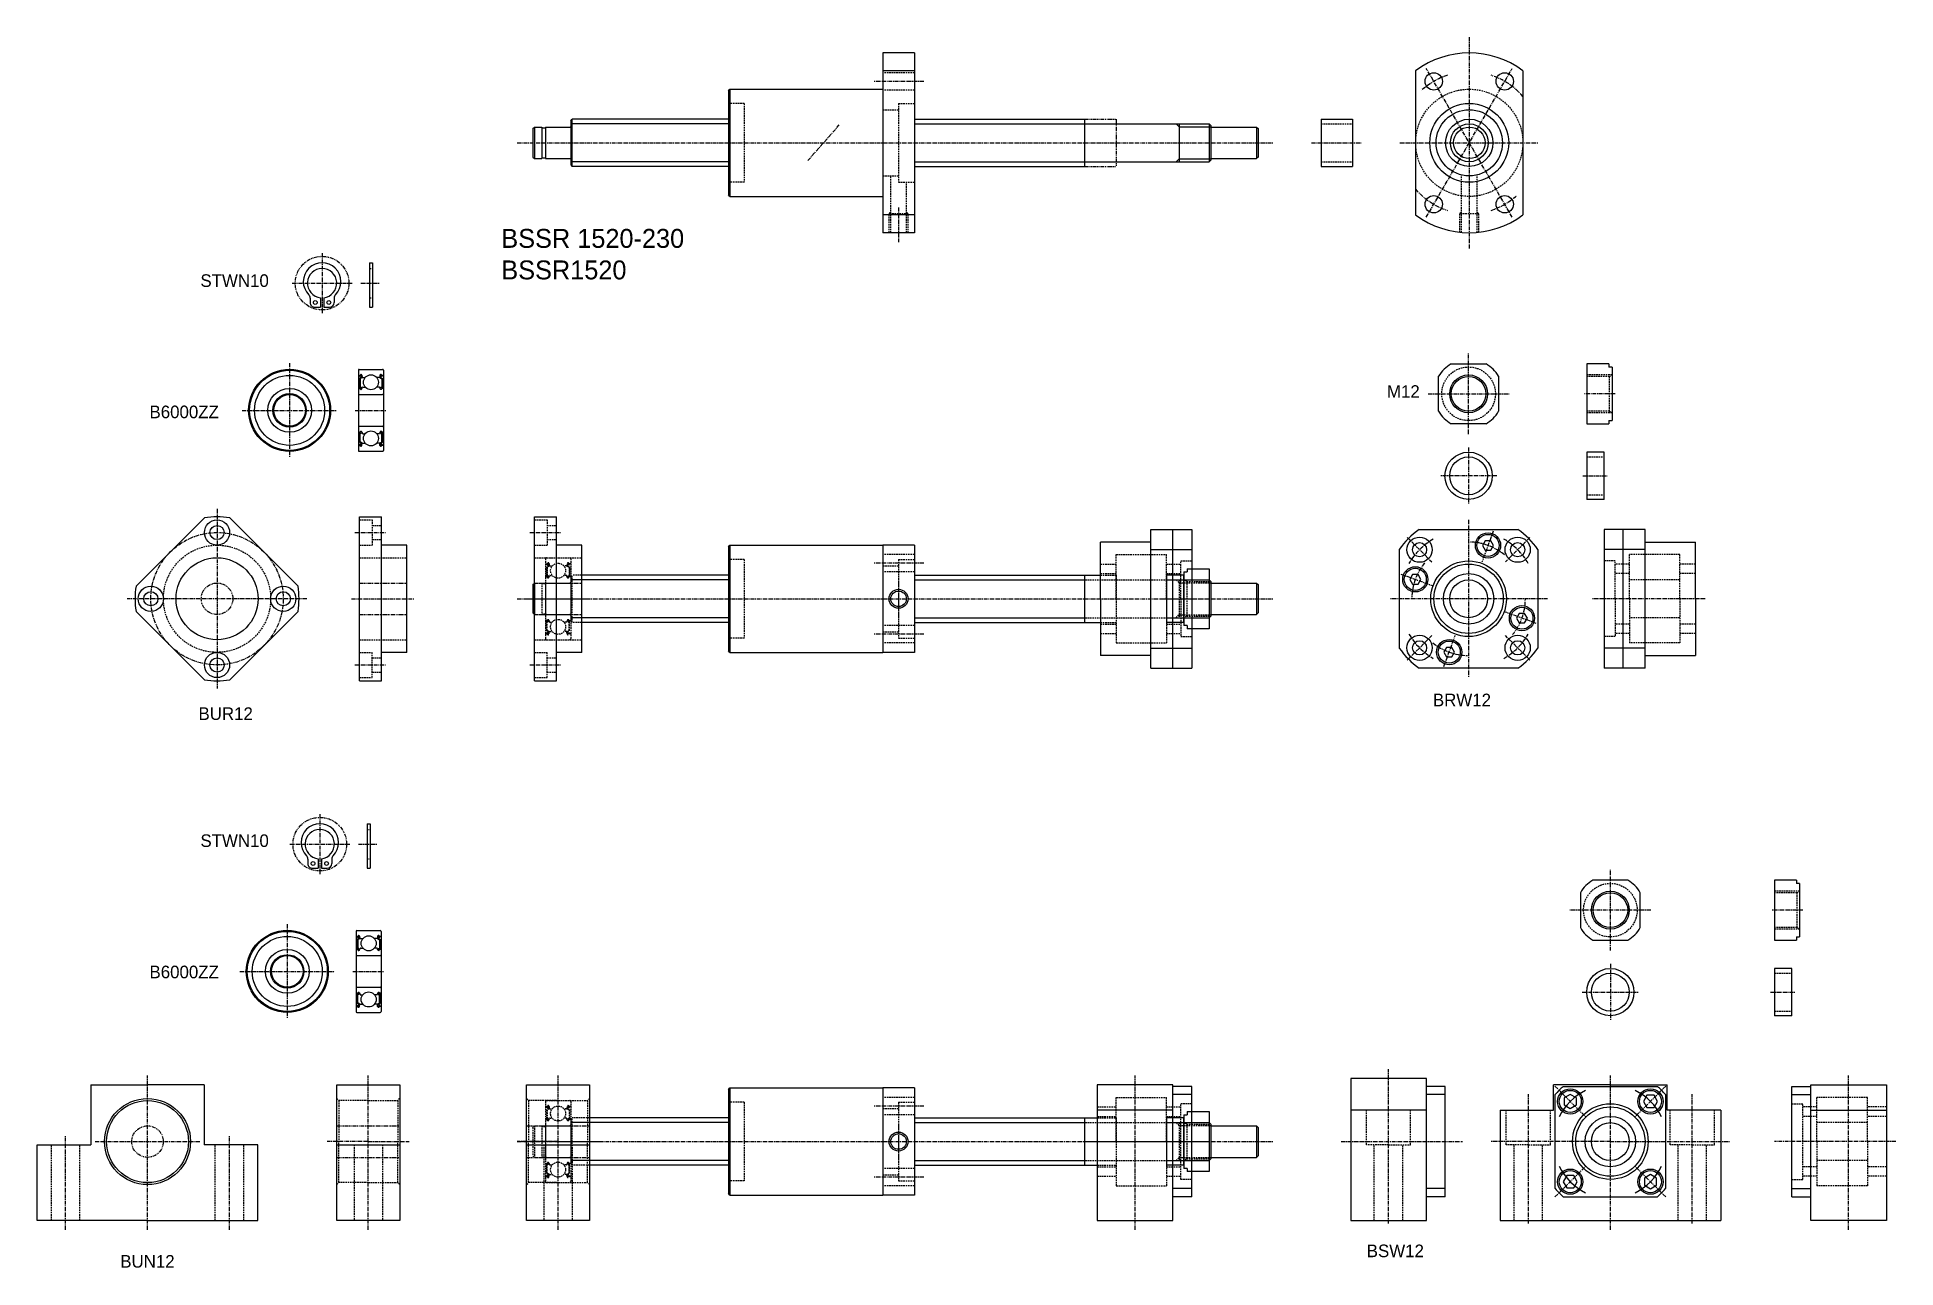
# Model space of a CAD drawing. Extents: x -137 to 452, y -316 to 75.
import ezdxf

# ---------------------------------------------------------------- set-up
doc = ezdxf.new("R2010")
doc.units = 0
for name, pattern in [('CENTER', [2, 1.25, -0.25, 0.25, -0.25]), ('DASHED', [0.75, 0.5, -0.25]), ('PHANTOM', [2.5, 1.25, -0.25, 0.25, -0.25, 0.25, -0.25])]:
    doc.linetypes.add(name, pattern=pattern)
doc.layers.get('0').update_dxf_attribs({"linetype": 'CONTINUOUS'})
doc.layers.add('CENTER', color=1, linetype='CENTER')

msp = doc.modelspace()

# ---------------------------------------------------------------- texts
at = {"color": 7, "linetype": 'CONTINUOUS'}
for s, p in [('BSSR 1520-230', (10, 7.7)), ('BSSR1520', (10, -2.3))]:
    msp.add_text(s, height=6, dxfattribs=at).set_placement(p)
for s, p in [('STWN10', (-85.44, -4.69)), ('M12', (290.89, -39.86)), ('B6000ZZ', (-101.59, -46.33)), ('BRW12', (305.47, -137.68)), ('BUR12', (-86.05, -142.02)), ('STWN10', (-85.44, -182.3)), ('B6000ZZ', (-101.59, -223.94)), ('BUN12', (-110.86, -315.71)), ('BSW12', (284.49, -312.39))]:
    msp.add_text(s, height=4).set_placement(p)

# ---------------------------------------------------------------- blocks, each defined once
blk = doc.blocks.new('BUN12')
at = {"color": 7, "linetype": 'CONTINUOUS'}
for p, q in [((0, -25), (0, 18)), ((0, 18), (20, 18)), ((20, 18), (20, -25)), ((0, -1), (20, -1)), ((20, -25), (0, -25))]:
    blk.add_line(p, q, dxfattribs=at)
at = {"color": 3, "linetype": 'DASHED'}
for p, q in [((0, 13.65), (0.65, 13)), ((0.65, 13), (0.65, 0)), ((10, 13), (0.65, 13)), ((10, 13), (19.35, 13)), ((20, 13.65), (19.35, 13)), ((19.35, 13), (19.35, 0)), ((0.65, -13), (0.65, 0)), ((19.35, -13), (19.35, 0)), ((5.5, -1), (5.5, -25)), ((14.5, -1), (14.5, -25)), ((0, -13.65), (0.65, -13)), ((10, -13), (0.65, -13)), ((10, -13), (19.35, -13)), ((20, -13.65), (19.35, -13))]:
    blk.add_line(p, q, dxfattribs=at)
at = {"color": 3, "linetype": 'PHANTOM'}
for p, q in [((0, 5), (20, 5)), ((0, -5), (20, -5))]:
    blk.add_line(p, q, dxfattribs=at)
at = {"layer": 'CENTER', "color": 1, "linetype": 'CENTER'}
for p, q in [((10, -28), (10, 21)), ((10, 0), (-3, 0)), ((10, 0), (23, 0))]:
    blk.add_line(p, q, dxfattribs=at)
blk = doc.blocks.new('BUR12')
at = {"color": 7, "linetype": 'CONTINUOUS'}
for p, q in [((0, -26), (0, 26)), ((0, 26), (7, 26)), ((7, -26), (7, 26)), ((15, 17), (7, 17)), ((15, -17), (15, 17)), ((15, -17), (7, -17)), ((0, -26), (7, -26))]:
    blk.add_line(p, q, dxfattribs=at)
at = {"color": 3, "linetype": 'DASHED'}
for p, q in [((0, 25), (4, 25)), ((4, 25), (4, 17)), ((4, 23.25), (7, 23.25)), ((4, 18.75), (7, 18.75)), ((0, 17), (4, 17)), ((0, 13), (15, 13)), ((0, -13), (15, -13)), ((0, -17), (4, -17)), ((4, -25), (4, -17)), ((7, -25), (7, -17)), ((4, -18.75), (7, -18.75)), ((4, -23.25), (7, -23.25)), ((0, -25), (4, -25))]:
    blk.add_line(p, q, dxfattribs=at)
at = {"color": 3, "linetype": 'PHANTOM'}
for p, q in [((0, 5), (15, 5)), ((0, -5), (15, -5))]:
    blk.add_line(p, q, dxfattribs=at)
at = {"layer": 'CENTER', "color": 1, "linetype": 'CENTER'}
for p, q in [((-1.5, 21), (8.5, 21)), ((-2.5, 0), (17.5, 0)), ((-1.5, -21), (8.5, -21))]:
    blk.add_line(p, q, dxfattribs=at)
blk = doc.blocks.new('BSW12')
at = {"color": 7, "linetype": 'CONTINUOUS'}
for p, q in [((6, 18), (30, 18)), ((6, -15.05), (6, 18)), ((30, 18), (30, -25)), ((0, -17.5), (0, 17.5)), ((0, 17.5), (6, 17.5)), ((0, 14.92), (6, 14.92)), ((6, 10), (30, 10)), ((0, -14.92), (6, -14.92)), ((0, -17.5), (6, -17.5)), ((6, -25), (6, -15.05)), ((30, -25), (6, -25))]:
    blk.add_line(p, q, dxfattribs=at)
at = {"color": 3, "linetype": 'DASHED'}
for p, q in [((0, 12), (3.5, 12)), ((3.5, -12), (3.5, 12)), ((8, 0), (8, 14)), ((24, 14), (8, 14)), ((24, 0), (24, 14)), ((8, 11), (3.5, 11)), ((8, 8), (3.5, 8)), ((24, 6), (8, 6)), ((30, 11), (24, 11)), ((30, 8), (24, 8)), ((8, 0), (8, -14)), ((24, 0), (24, -14)), ((8, -8), (3.5, -8)), ((8, -11), (3.5, -11)), ((24, -6), (8, -6)), ((30, -8), (24, -8)), ((30, -11), (24, -11)), ((0, -12), (3.5, -12)), ((24, -14), (8, -14))]:
    blk.add_line(p, q, dxfattribs=at)
at = {"layer": 'CENTER', "color": 1, "linetype": 'CENTER'}
for p, q in [((18, -28), (18, 21)), ((33, 0), (-5.5, 0))]:
    blk.add_line(p, q, dxfattribs=at)
blk = doc.blocks.new('BRW12')
at = {"color": 7, "linetype": 'CONTINUOUS'}
for p, q in [((13, 22), (0, 22)), ((0, 22), (0, -22)), ((6, -22), (6, 22)), ((13, -22), (13, 22)), ((13, 18), (29, 18)), ((29, 0), (29, 18)), ((13, 15.65), (0, 15.65)), ((29, 0), (29, -18)), ((13, -15.65), (0, -15.65)), ((13, -22), (0, -22)), ((13, -18), (29, -18))]:
    blk.add_line(p, q, dxfattribs=at)
at = {"color": 3, "linetype": 'DASHED'}
for p, q in [((3.5, 12), (0, 12)), ((3.5, 0), (3.5, 12)), ((24, 14), (8, 14)), ((8, 0), (8, 14)), ((24, 0), (24, 14)), ((8, 11), (3.5, 11)), ((8, 8), (3.5, 8)), ((24, 6), (8, 6)), ((29, 11), (24, 11)), ((29, 8), (24, 8)), ((3.5, 0), (3.5, -12)), ((8, 0), (8, -14)), ((24, 0), (24, -14)), ((8, -8), (3.5, -8)), ((8, -11), (3.5, -11)), ((24, -6), (8, -6)), ((29, -8), (24, -8)), ((29, -11), (24, -11)), ((3.5, -12), (0, -12)), ((24, -14), (8, -14))]:
    blk.add_line(p, q, dxfattribs=at)
at = {"layer": 'CENTER', "color": 1, "linetype": 'CENTER'}
blk.add_line((32, 0), (-3.71, 0), dxfattribs=at)
blk = doc.blocks.new('M12NAT-V')
at = {"color": 7, "linetype": 'CONTINUOUS'}
for p, q in [((0, 9.5), (0, -9.5)), ((7, 9.5), (0, 9.5)), ((7, 9.5), (7, 8.5)), ((8, 8.5), (7, 8.5)), ((8, 8.5), (8, -8.5)), ((0, -9.5), (7, -9.5)), ((7, -8.5), (7, -9.5)), ((7, -8.5), (8, -8.5))]:
    blk.add_line(p, q, dxfattribs=at)
at = {"color": 3, "linetype": 'DASHED'}
for p, q in [((8, 6), (0, 6)), ((7.13, 5.5), (8, 6)), ((7.13, 5.5), (0, 5.5)), ((7.13, 5.5), (7.13, -5.5)), ((7.13, -5.5), (0, -5.5)), ((7.13, -5.5), (8, -6)), ((8, -6), (0, -6))]:
    blk.add_line(p, q, dxfattribs=at)
at = {"layer": 'CENTER', "color": 1, "linetype": 'CENTER'}
blk.add_line((9, 0), (-1, 0), dxfattribs=at)
blk = doc.blocks.new('BSSR1520')
at = {"color": 7, "linetype": 'CONTINUOUS'}
for p, q in [((-10, 28.5), (-10, -28.5)), ((0, 28.5), (-10, 28.5)), ((0, 28.5), (0, -28.5)), ((0, 22.87), (-10, 22.87)), ((-59, 16.5), (-58.5, 17)), ((-59, 16.5), (-59, -16.5)), ((-58.5, 17), (-10, 17)), ((-58.5, 17), (-58.5, -17)), ((-109, 7), (-108.5, 7.5)), ((-109, 7), (-109, -7)), ((-59, 7.5), (-108.5, 7.5)), ((-108.5, -7.5), (-108.5, 7.5)), ((0, 7.5), (54, 7.5)), ((54, 7.5), (54, -7.5)), ((54.2, 6), (93.5, 6)), ((84, 6), (84, -6)), ((93.5, 6), (93.5, -6)), ((93.5, 6), (94, 5.5)), ((-121, 4.5), (-120.5, 5)), ((-121, 4.5), (-121, -4.5)), ((-120.5, 5), (-120.5, -5)), ((-120.5, 5), (-118.15, 5)), ((-118.15, 5), (-118.15, -5)), ((-118.15, 4.8), (-117, 4.8)), ((-117, 5), (-117, -5)), ((-117, 5), (-109.2, 5)), ((-109, 3.6), (-109, 3.6)), ((94, 5.5), (94, -5.5)), ((94, 5), (108.5, 5)), ((108.5, 5), (108.5, -5)), ((108.5, 5), (109, 4.5)), ((109, 4.5), (109, -4.5)), ((-121, -4.5), (-120.5, -5)), ((-120.5, -5), (-118.15, -5)), ((-118.15, -4.8), (-117, -4.8)), ((-117, -5), (-109.2, -5)), ((-109, 0), (-109, 0)), ((94, -5.5), (93.5, -6)), ((94, -5), (108.5, -5)), ((109, -4.5), (108.5, -5)), ((-109, -7), (-108.5, -7.5)), ((-59, -7.5), (-108.5, -7.5)), ((0, -7.5), (54, -7.5)), ((54.2, -6), (93.5, -6)), ((-58.5, -17), (-59, -16.5)), ((-58.5, -17), (-10, -17)), ((0, -22.87), (-10, -22.87)), ((0, -28.5), (-10, -28.5))]:
    blk.add_line(p, q, dxfattribs=at)
at = {"color": 3, "linetype": 'DASHED'}
for p, q in [((0, 22.24), (-10, 22.24)), ((-54, 12.5), (-59, 12.5)), ((-54, 12.5), (-54, -12.5)), ((0, 16.74), (-10, 16.74)), ((-5, 12.5), (-5, -12.5)), ((-5, 12.5), (0, 12.5)), ((-10, 10.5), (-5, 10.5)), ((-10, -10.5), (-5, -10.5)), ((-7.46, -28.5), (-7.46, -10.5)), ((-54, -12.5), (-59, -12.5)), ((-5, -12.5), (0, -12.5)), ((-2.54, -28.5), (-2.54, -12.5)), ((-8, -22.5), (-7.46, -21.96)), ((-2, -22.5), (-8, -22.5)), ((-8, -28.5), (-8, -22.5)), ((-2, -22.5), (-2.54, -21.96)), ((-2, -28.5), (-2, -22.5))]:
    blk.add_line(p, q, dxfattribs=at)
at = {"color": 3, "linetype": 'CONTINUOUS'}
for p, q in [((-59, 6), (-109, 6)), ((0, 6), (54, 6)), ((83.05, 6), (84, 5.05)), ((84, 5.05), (94, 5.05)), ((83.05, -6), (84, -5.05)), ((84, -5.05), (94, -5.05)), ((-59, -6), (-109, -6)), ((0, -6), (54, -6))]:
    blk.add_line(p, q, dxfattribs=at)
at = {"color": 3, "linetype": 'PHANTOM'}
for p, q in [((54, 7.5), (64, 7.5)), ((64, 7.5), (64, -7.5)), ((54, -7.5), (64, -7.5))]:
    blk.add_line(p, q, dxfattribs=at)
at = {"color": 7, "linetype": 'CONTINUOUS'}
for centre, start, end in [((54.2, 6.2), 180, 270), ((-109.2, 5.2), 270, 0), ((-109.2, -5.2), 0, 90), ((54.2, -6.2), 90, 180)]:
    blk.add_arc(centre, 0.2, start, end, dxfattribs=at)
at = {"layer": 'CENTER', "color": 1, "linetype": 'CENTER'}
for p, q in [((3, 19.49), (-13, 19.49)), ((-33.81, -5.66), (-23.81, 5.66)), ((-126, 0), (114, 0)), ((-5, -20.55), (-5, -31.5))]:
    blk.add_line(p, q, dxfattribs=at)
blk = doc.blocks.new('SP12')
at = {"color": 7, "linetype": 'CONTINUOUS'}
for p, q in [((5.5, 7.5), (0, 7.5)), ((0, 7.5), (0, -7.5)), ((5.5, -7.5), (5.5, 7.5)), ((5.5, -7.5), (0, -7.5))]:
    blk.add_line(p, q, dxfattribs=at)
at = {"color": 3, "linetype": 'DASHED'}
for p, q in [((0, 6), (5.5, 6)), ((0, -6), (5.5, -6))]:
    blk.add_line(p, q, dxfattribs=at)
at = {"layer": 'CENTER', "color": 1, "linetype": 'CENTER'}
blk.add_line((-1.25, 0), (6.75, 0), dxfattribs=at)
blk = doc.blocks.new('B6000ZZ')
at = {"color": 3, "linetype": 'DASHED'}
for p, q in [((0, 12.7), (0, -12.7)), ((0.3, 13), (7.7, 13)), ((8, 12.7), (8, -12.7)), ((0.1, 11.1), (0.46, 11.1)), ((0.1, 6.95), (0.45, 6.95)), ((0.98, 10.5), (0.33, 10.12)), ((0.33, 10.12), (0.33, 7.3)), ((0.45, 11.09), (0.62, 11.29)), ((0.45, 6.95), (0.64, 6.72)), ((0.6, 10.67), (0.46, 10.82)), ((1.18, 10.38), (0.53, 10.01)), ((0.53, 10.01), (0.53, 7.3)), ((0.93, 7.3), (0.53, 7.3)), ((0.53, 7.1), (0.93, 7.1)), ((0.6, 10.96), (0.77, 11.16)), ((0.74, 10.82), (0.6, 10.96)), ((0.6, 10.67), (0.74, 10.82)), ((0.79, 6.65), (0.89, 6.65)), ((0.93, 7.1), (0.93, 7.3)), ((0.95, 11.1), (0.98, 10.5)), ((1.08, 6.78), (1.28, 7.33)), ((1.15, 11.12), (1.2, 10.49)), ((1.18, 10.75), (1.18, 10.38)), ((1.3, 10.4), (2.15, 10.4)), ((1.37, 7.4), (2.15, 7.4)), ((6.7, 10.4), (5.85, 10.4)), ((6.63, 7.4), (5.85, 7.4)), ((6.92, 6.78), (6.72, 7.33)), ((6.85, 11.12), (6.8, 10.49)), ((6.82, 10.75), (6.82, 10.38)), ((6.82, 10.38), (7.47, 10.01)), ((7.05, 11.1), (7.02, 10.5)), ((7.02, 10.5), (7.67, 10.12)), ((7.07, 7.3), (7.47, 7.3)), ((7.07, 7.1), (7.07, 7.3)), ((7.47, 7.1), (7.07, 7.1)), ((7.21, 6.65), (7.11, 6.65)), ((7.4, 10.96), (7.23, 11.16)), ((7.26, 10.82), (7.4, 10.96)), ((7.4, 10.67), (7.26, 10.82)), ((7.55, 6.95), (7.36, 6.72)), ((7.55, 11.09), (7.38, 11.29)), ((7.4, 10.67), (7.54, 10.82)), ((7.47, 10.01), (7.47, 7.3)), ((7.9, 11.1), (7.54, 11.1)), ((7.9, 6.95), (7.55, 6.95)), ((7.67, 10.12), (7.67, 7.3)), ((0.3, 5), (7.7, 5)), ((0.3, -5), (7.7, -5)), ((0.1, -6.95), (0.45, -6.95)), ((0.1, -11.1), (0.46, -11.1)), ((0.33, -10.12), (0.33, -7.3)), ((0.98, -10.5), (0.33, -10.12)), ((0.45, -6.95), (0.64, -6.72)), ((0.45, -11.09), (0.62, -11.29)), ((0.6, -10.67), (0.46, -10.82)), ((0.53, -7.1), (0.93, -7.1)), ((0.53, -10.01), (0.53, -7.3)), ((0.93, -7.3), (0.53, -7.3)), ((1.18, -10.38), (0.53, -10.01)), ((0.6, -10.67), (0.74, -10.82)), ((0.74, -10.82), (0.6, -10.96)), ((0.6, -10.96), (0.77, -11.16)), ((0.79, -6.65), (0.89, -6.65)), ((0.93, -7.1), (0.93, -7.3)), ((0.95, -11.1), (0.98, -10.5)), ((1.08, -6.78), (1.28, -7.33)), ((1.15, -11.12), (1.2, -10.49)), ((1.18, -10.75), (1.18, -10.38)), ((1.3, -10.4), (2.15, -10.4)), ((1.37, -7.4), (2.15, -7.4)), ((6.63, -7.4), (5.85, -7.4)), ((6.7, -10.4), (5.85, -10.4)), ((6.92, -6.78), (6.72, -7.33)), ((6.85, -11.12), (6.8, -10.49)), ((6.82, -10.38), (7.47, -10.01)), ((6.82, -10.75), (6.82, -10.38)), ((7.02, -10.5), (7.67, -10.12)), ((7.05, -11.1), (7.02, -10.5)), ((7.47, -7.1), (7.07, -7.1)), ((7.07, -7.1), (7.07, -7.3)), ((7.07, -7.3), (7.47, -7.3)), ((7.21, -6.65), (7.11, -6.65)), ((7.4, -10.96), (7.23, -11.16)), ((7.4, -10.67), (7.26, -10.82)), ((7.26, -10.82), (7.4, -10.96)), ((7.55, -6.95), (7.36, -6.72)), ((7.55, -11.09), (7.38, -11.29)), ((7.4, -10.67), (7.54, -10.82)), ((7.47, -10.01), (7.47, -7.3)), ((7.9, -11.1), (7.54, -11.1)), ((7.9, -6.95), (7.55, -6.95)), ((7.67, -10.12), (7.67, -7.3)), ((0.3, -13), (7.7, -13))]:
    blk.add_line(p, q, dxfattribs=at)
for centre in [(4, 8.9), (4, -8.9)]:
    blk.add_circle(centre, 2.38, dxfattribs=at)
for centre, radius, start, end in [((0.3, 12.7), 0.3, 90, 180), ((7.7, 12.7), 0.3, 0, 90), ((0.1, 11.2), 0.1, 180, 270), ((0.1, 6.85), 0.1, 90, 180.81025), ((0.53, 7.3), 0.2, 180, 270), ((0.6, 10.96), 0.2, 140.13695, 225.00202), ((0.85, 11.1), 0.3, 4.93539, 140.13695), ((0.79, 6.85), 0.2, 219.97618, 270), ((0.85, 11.1), 0.1, 3.10166, 139.95027), ((0.89, 6.85), 0.2, 270, 339.99156), ((1.3, 10.5), 0.1, 184.93539, 270), ((1.37, 7.3), 0.1, 90, 159.99156), ((6.63, 7.3), 0.1, 20.00844, 90), ((6.7, 10.5), 0.1, 270, 355.06461), ((7.15, 11.1), 0.3, 39.86305, 175.06461), ((7.11, 6.85), 0.2, 200.00844, 270), ((7.15, 11.1), 0.1, 40.04973, 176.89834), ((7.21, 6.85), 0.2, 270, 320.02382), ((7.47, 7.3), 0.2, 270, 0), ((7.4, 10.96), 0.2, 314.99798, 39.86305), ((7.9, 11.2), 0.1, 270, 0), ((7.9, 6.85), 0.1, 359.18975, 90), ((0.3, 5.3), 0.3, 180, 270), ((7.7, 5.3), 0.3, 270, 0), ((0.3, -5.3), 0.3, 90, 180), ((7.7, -5.3), 0.3, 0, 90), ((0.1, -6.85), 0.1, 179.18975, 270), ((0.1, -11.2), 0.1, 90, 180), ((0.53, -7.3), 0.2, 90, 180), ((0.6, -10.96), 0.2, 134.99798, 219.86305), ((0.85, -11.1), 0.3, 219.86305, 355.06461), ((0.79, -6.85), 0.2, 90, 140.02382), ((0.85, -11.1), 0.1, 220.04973, 356.89834), ((0.89, -6.85), 0.2, 20.00844, 90), ((1.3, -10.5), 0.1, 90, 175.06461), ((1.37, -7.3), 0.1, 200.00844, 270), ((6.63, -7.3), 0.1, 270, 339.99156), ((6.7, -10.5), 0.1, 4.93539, 90), ((7.15, -11.1), 0.3, 184.93539, 320.13695), ((7.11, -6.85), 0.2, 90, 159.99156), ((7.15, -11.1), 0.1, 183.10166, 319.95027), ((7.21, -6.85), 0.2, 39.97618, 90), ((7.47, -7.3), 0.2, 0, 90), ((7.4, -10.96), 0.2, 320.13695, 45.00202), ((7.9, -6.85), 0.1, 270, 0.81025), ((7.9, -11.2), 0.1, 0, 90), ((0.3, -12.7), 0.3, 180, 270), ((7.7, -12.7), 0.3, 270, 0)]:
    blk.add_arc(centre, radius, start, end, dxfattribs=at)
at = {"layer": 'CENTER', "color": 1, "linetype": 'CENTER'}
blk.add_line((-1, 0), (9, 0), dxfattribs=at)
blk = doc.blocks.new('BSSR1520-2')
at = {"color": 7, "linetype": 'CONTINUOUS'}
for p, q in [((-59, 16.5), (-58.5, 17)), ((-59, 16.5), (-59, -16.5)), ((-58.5, 17), (-10, 17)), ((-58.5, 17), (-58.5, -17)), ((-10, 17), (-10, -17)), ((0, 17), (-10, 17)), ((0, 17), (0, -17)), ((-59, 7.5), (-105.5, 7.5)), ((0, 7.5), (54, 7.5)), ((54, 7.5), (54, -7.5)), ((54, 7.5), (59, 7.5)), ((93.5, 6), (93.5, -6)), ((93.5, 6), (94, 5.5)), ((-121, 4.5), (-120.5, 5)), ((-121, 4.5), (-121, -4.5)), ((-120.5, 5), (-120.5, -5)), ((94, 5.5), (94, -5.5)), ((94, 5), (108.5, 5)), ((108.5, 5), (108.5, -5)), ((108.5, 5), (109, 4.5)), ((109, 4.5), (109, -4.5)), ((-121, -4.5), (-120.5, -5)), ((94, -5.5), (93.5, -6)), ((94, -5), (108.5, -5)), ((109, -4.5), (108.5, -5)), ((-59, -7.5), (-105.5, -7.5)), ((0, -7.5), (54, -7.5)), ((54, -7.5), (59, -7.5)), ((-58.5, -17), (-59, -16.5)), ((-58.5, -17), (-10, -17)), ((0, -17), (-10, -17))]:
    blk.add_line(p, q, dxfattribs=at)
at = {"color": 3, "linetype": 'DASHED'}
for p, q in [((-54, 12.5), (-59, 12.5)), ((-54, 12.5), (-54, -12.5)), ((0, 14), (-10, 14)), ((-5, 12.5), (-5, -12.5)), ((-5, 12.5), (0, 12.5)), ((-109, 7), (-108.5, 7.5)), ((-109, 7), (-109, -7)), ((-108.5, -7.5), (-108.5, 7.5)), ((-105.5, 7.5), (-108.5, 7.5)), ((-10, 10.5), (-5, 10.5)), ((0, 8.5), (-10, 8.5)), ((54.2, 6), (64, 6)), ((59, 7.5), (64, 7.5)), ((64, 7.5), (64, -7.5)), ((64, 6), (93.5, 6)), ((83.05, 6), (84, 5.05)), ((84, 6), (84, -6)), ((-120.5, 5), (-118.15, 5)), ((-118.15, 5), (-118.15, -5)), ((-118.15, 4.8), (-117, 4.8)), ((-117, 5), (-117, -5)), ((-117, 5), (-109.2, 5)), ((-109, 3.6), (-109, 3.6)), ((-109, 0), (-109, 0)), ((84, 5.05), (94, 5.05)), ((-120.5, -5), (-118.15, -5)), ((-118.15, -4.8), (-117, -4.8)), ((-117, -5), (-109.2, -5)), ((83.05, -6), (84, -5.05)), ((84, -5.05), (94, -5.05)), ((-109, -7), (-108.5, -7.5)), ((-105.5, -7.5), (-108.5, -7.5)), ((0, -8.5), (-10, -8.5)), ((-10, -10.5), (-5, -10.5)), ((54.2, -6), (64, -6)), ((59, -7.5), (64, -7.5)), ((64, -6), (93.5, -6)), ((-54, -12.5), (-59, -12.5)), ((0, -14), (-10, -14)), ((-5, -12.5), (0, -12.5))]:
    blk.add_line(p, q, dxfattribs=at)
at = {"color": 3, "linetype": 'CONTINUOUS'}
for p, q in [((-59, 6), (-109, 6)), ((0, 6), (54, 6)), ((-59, -6), (-109, -6)), ((0, -6), (54, -6))]:
    blk.add_line(p, q, dxfattribs=at)
blk.add_circle((-5, 0), 3, dxfattribs=at)
at = {"color": 7, "linetype": 'CONTINUOUS'}
blk.add_circle((-5, 0), 2.46, dxfattribs=at)
for centre, start, end in [((54.2, 6.2), 180, 270), ((54.2, -6.2), 90, 180)]:
    blk.add_arc(centre, 0.2, start, end, dxfattribs=at)
at = {"color": 3, "linetype": 'DASHED'}
for centre, start, end in [((-109.2, 5.2), 270, 0), ((-109.2, -5.2), 0, 90)]:
    blk.add_arc(centre, 0.2, start, end, dxfattribs=at)
at = {"layer": 'CENTER', "color": 1, "linetype": 'CENTER'}
for p, q in [((3, 11.25), (-13, 11.25)), ((-126, 0), (114, 0)), ((-5, 5.47), (-5, -5.47)), ((3, -11.25), (-13, -11.25))]:
    blk.add_line(p, q, dxfattribs=at)
blk = doc.blocks.new('BSSR1520-3')
at = {"color": 7, "linetype": 'CONTINUOUS'}
for p, q in [((-59, 16.5), (-58.5, 17)), ((-59, 16.5), (-59, -16.5)), ((-58.5, 17), (-10, 17)), ((-58.5, 17), (-58.5, -17)), ((-10, 17), (-10, -17)), ((0, 17), (-10, 17)), ((0, 17), (0, -17)), ((-59, 7.5), (-103, 7.5)), ((0, 7.5), (54, 7.5)), ((54, 7.5), (54, -7.5)), ((54, 7.5), (58, 7.5)), ((93.5, 6), (93.5, -6)), ((93.5, 6), (94, 5.5)), ((94, 5.5), (94, -5.5)), ((94, 5), (108.5, 5)), ((108.5, 5), (108.5, -5)), ((108.5, 5), (109, 4.5)), ((109, 4.5), (109, -4.5)), ((94, -5.5), (93.5, -6)), ((94, -5), (108.5, -5)), ((109, -4.5), (108.5, -5)), ((-59, -7.5), (-103, -7.5)), ((0, -7.5), (54, -7.5)), ((54, -7.5), (58, -7.5)), ((-58.5, -17), (-59, -16.5)), ((-58.5, -17), (-10, -17)), ((0, -17), (-10, -17))]:
    blk.add_line(p, q, dxfattribs=at)
at = {"color": 3, "linetype": 'DASHED'}
for p, q in [((-54, 12.5), (-59, 12.5)), ((-54, 12.5), (-54, -12.5)), ((0, 14), (-10, 14)), ((-5, 12.5), (-5, -12.5)), ((-5, 12.5), (0, 12.5)), ((-109, 7), (-108.5, 7.5)), ((-109, 7), (-109, -7)), ((-108.5, -7.5), (-108.5, 7.5)), ((-103, 7.5), (-108.5, 7.5)), ((-10, 10.5), (-5, 10.5)), ((0, 8.5), (-10, 8.5)), ((54.2, 6), (64, 6)), ((58, 7.5), (64, 7.5)), ((64, 7.5), (64, -7.5)), ((64, 6), (93.5, 6)), ((83.05, 6), (84, 5.05)), ((84, 6), (84, -6)), ((-121, 4.5), (-120.5, 5)), ((-121, 4.5), (-121, -4.5)), ((-120.5, 5), (-120.5, -5)), ((-120.5, 5), (-118.15, 5)), ((-118.15, 5), (-118.15, -5)), ((-118.15, 4.8), (-117, 4.8)), ((-117, 5), (-109.2, 5)), ((-117, 5), (-117, -5)), ((-109, 3.6), (-109, 3.6)), ((-109, 0), (-109, 0)), ((84, 5.05), (94, 5.05)), ((-121, -4.5), (-120.5, -5)), ((-120.5, -5), (-118.15, -5)), ((-118.15, -4.8), (-117, -4.8)), ((-117, -5), (-109.2, -5)), ((83.05, -6), (84, -5.05)), ((84, -5.05), (94, -5.05)), ((-109, -7), (-108.5, -7.5)), ((-103, -7.5), (-108.5, -7.5)), ((0, -8.5), (-10, -8.5)), ((-10, -10.5), (-5, -10.5)), ((54.2, -6), (64, -6)), ((58, -7.5), (64, -7.5)), ((64, -6), (93.5, -6)), ((-54, -12.5), (-59, -12.5)), ((0, -14), (-10, -14)), ((-5, -12.5), (0, -12.5))]:
    blk.add_line(p, q, dxfattribs=at)
at = {"color": 3, "linetype": 'CONTINUOUS'}
for p, q in [((-59, 6), (-109, 6)), ((0, 6), (54, 6)), ((-59, -6), (-109, -6)), ((0, -6), (54, -6))]:
    blk.add_line(p, q, dxfattribs=at)
blk.add_circle((-5, 0), 3, dxfattribs=at)
at = {"color": 7, "linetype": 'CONTINUOUS'}
blk.add_circle((-5, 0), 2.46, dxfattribs=at)
for centre, start, end in [((54.2, 6.2), 180, 270), ((54.2, -6.2), 90, 180)]:
    blk.add_arc(centre, 0.2, start, end, dxfattribs=at)
at = {"color": 3, "linetype": 'DASHED'}
for centre, start, end in [((-109.2, 5.2), 270, 0), ((-109.2, -5.2), 0, 90)]:
    blk.add_arc(centre, 0.2, start, end, dxfattribs=at)
at = {"layer": 'CENTER', "color": 1, "linetype": 'CENTER'}
for p, q in [((3, 11.25), (-13, 11.25)), ((-126, 0), (114, 0)), ((-5, 5.47), (-5, -5.47)), ((3, -11.25), (-13, -11.25))]:
    blk.add_line(p, q, dxfattribs=at)

# ---------------------------------------------------------------- linework, layer by layer
at = {"color": 7, "linetype": 'CONTINUOUS'}
for p, q in [((300, 63.89), (300, 18.14)), ((334, 63.89), (334, 18.14)), ((270, 48.51), (280, 48.51)), ((270, 48.51), (270, 33.51)), ((280, 48.51), (280, 33.51)), ((270, 33.51), (280, 33.51)), ((-31.85, 2.97), (-31.85, -11.13)), ((-31.85, 2.97), (-30.85, 2.97)), ((-30.85, 2.97), (-30.85, -11.13)), ((-50.65, -8.21), (-50.65, -9.63)), ((-49.15, -11.13), (-47.35, -11.13)), ((-47.35, -8.1), (-47.35, -11.13)), ((-47.35, -8.86), (-47.35, -8.86)), ((-47.35, -9.61), (-47.35, -9.61)), ((-46.35, -8.1), (-46.35, -11.13)), ((-46.35, -11.13), (-44.55, -11.13)), ((-43.05, -8.21), (-43.05, -9.63)), ((-31.85, -11.13), (-30.85, -11.13)), ((311.25, -29.09), (322.34, -29.09)), ((307.29, -44.13), (307.29, -33.04)), ((326.29, -33.04), (326.29, -44.13)), ((322.34, -48.09), (311.25, -48.09)), ((316.79, -48.09), (316.79, -48.09)), ((319.57, -48.09), (319.57, -48.09)), ((-84.18, -77.9), (-105.86, -99.58)), ((-76.16, -77.9), (-54.48, -99.58)), ((301.14, -81.59), (332.45, -81.59)), ((294.79, -87.93), (294.79, -119.24)), ((338.79, -87.93), (338.79, -119.24)), ((-105.86, -107.6), (-84.18, -129.27)), ((-54.48, -107.6), (-76.16, -129.27)), ((332.45, -125.59), (301.14, -125.59)), ((-32.58, -174.96), (-32.58, -189.06)), ((-32.58, -174.96), (-31.58, -174.96)), ((-31.58, -174.96), (-31.58, -189.06)), ((-51.38, -186.15), (-51.38, -187.56)), ((-48.08, -186.03), (-48.08, -189.06)), ((-48.08, -186.79), (-48.08, -186.79)), ((-48.08, -187.55), (-48.08, -187.55)), ((-47.08, -186.03), (-47.08, -189.06)), ((-43.78, -186.15), (-43.78, -187.56)), ((-49.88, -189.06), (-48.08, -189.06)), ((-47.08, -189.06), (-45.28, -189.06)), ((-32.58, -189.06), (-31.58, -189.06)), ((367.29, -192.84), (356.2, -192.84)), ((413.79, -192.84), (413.79, -211.84)), ((420.79, -192.84), (413.79, -192.84)), ((420.79, -192.84), (420.79, -193.84)), ((421.79, -193.84), (420.79, -193.84)), ((421.79, -193.84), (421.79, -210.84)), ((352.25, -196.8), (352.25, -207.89)), ((371.25, -207.89), (371.25, -196.8)), ((356.2, -211.84), (367.29, -211.84)), ((358.98, -211.84), (358.98, -211.84)), ((361.75, -211.84), (361.75, -211.84)), ((413.79, -211.84), (420.79, -211.84)), ((420.79, -210.84), (420.79, -211.84)), ((420.79, -210.84), (421.79, -210.84)), ((413.79, -220.84), (413.79, -235.84)), ((419.29, -220.84), (413.79, -220.84)), ((419.29, -235.84), (419.29, -220.84)), ((419.29, -235.84), (413.79, -235.84)), ((-120.22, -257.73), (-102.22, -257.73)), ((-120.22, -257.73), (-120.22, -276.73)), ((-84.22, -257.73), (-102.22, -257.73)), ((-84.22, -257.73), (-84.22, -276.73)), ((279.39, -255.73), (279.39, -300.73)), ((303.39, -255.73), (279.39, -255.73)), ((303.39, -256.68), (303.39, -255.73)), ((303.39, -290.78), (303.39, -256.68)), ((309.39, -258.23), (303.39, -258.23)), ((309.39, -293.23), (309.39, -258.23)), ((361.75, -257.73), (343.75, -257.73)), ((343.75, -265.73), (343.75, -257.73)), ((346.82, -258.23), (376.67, -258.23)), ((361.75, -257.73), (379.75, -257.73)), ((379.75, -265.73), (379.75, -257.73)), ((309.39, -260.8), (303.39, -260.8)), ((344.25, -290.65), (344.25, -260.8)), ((349.02, -260.75), (347.07, -261.87)), ((347.07, -261.87), (347.07, -264.12)), ((347.07, -264.12), (349.02, -265.25)), ((350.97, -261.87), (349.02, -260.75)), ((349.02, -265.25), (350.97, -264.12)), ((350.97, -264.12), (350.97, -261.87)), ((373.35, -261.05), (372.23, -263)), ((372.23, -263), (373.35, -264.95)), ((375.6, -261.05), (373.35, -261.05)), ((373.35, -264.95), (375.6, -264.95)), ((376.73, -263), (375.6, -261.05)), ((375.6, -264.95), (376.73, -263)), ((379.25, -260.8), (379.25, -290.65)), ((303.39, -265.73), (279.39, -265.73)), ((326.75, -265.73), (326.75, -300.73)), ((326.75, -265.73), (343.75, -265.73)), ((396.75, -265.73), (379.75, -265.73)), ((396.75, -265.73), (396.75, -300.73)), ((-137.22, -300.73), (-137.22, -276.73)), ((-67.22, -300.73), (-67.22, -276.73)), ((347.9, -286.51), (346.77, -288.45)), ((346.77, -288.45), (347.9, -290.4)), ((350.15, -286.51), (347.9, -286.51)), ((351.27, -288.45), (350.15, -286.51)), ((350.15, -290.4), (351.27, -288.45)), ((374.48, -286.2), (372.53, -287.33)), ((372.53, -287.33), (372.53, -289.58)), ((376.42, -287.33), (374.48, -286.2)), ((376.42, -289.58), (376.42, -287.33)), ((309.39, -290.65), (303.39, -290.65)), ((303.39, -300.73), (303.39, -290.78)), ((309.39, -293.23), (303.39, -293.23)), ((346.82, -293.23), (376.67, -293.23)), ((347.9, -290.4), (350.15, -290.4)), ((372.53, -289.58), (374.48, -290.7)), ((374.48, -290.7), (376.42, -289.58)), ((-102.22, -300.73), (-137.22, -300.73)), ((-102.22, -300.73), (-67.22, -300.73)), ((279.39, -300.73), (303.39, -300.73)), ((326.75, -300.73), (396.75, -300.73))]:
    msp.add_line(p, q, dxfattribs=at)
at = {"color": 3, "linetype": 'DASHED'}
for p, q in [((270, 47.01), (280, 47.01)), ((270, 35.01), (280, 35.01)), ((314.54, 12.62), (314.54, 30.8)), ((319.46, 12.62), (319.46, 30.8)), ((314, 18.51), (314.54, 19.05)), ((314, 12.68), (314, 18.51)), ((320, 18.51), (314, 18.51)), ((320, 18.51), (319.46, 19.05)), ((320, 12.68), (320, 18.51)), ((-31.85, 1.17), (-30.85, 1.17)), ((-31.85, -8.13), (-30.85, -8.13)), ((-32.58, -176.76), (-31.58, -176.76)), ((-32.58, -186.06), (-31.58, -186.06)), ((421.79, -196.34), (413.79, -196.34)), ((420.93, -196.84), (413.79, -196.84)), ((420.93, -196.84), (421.79, -196.34)), ((420.93, -196.84), (420.93, -207.84)), ((420.93, -207.84), (413.79, -207.84)), ((421.79, -208.34), (413.79, -208.34)), ((420.93, -207.84), (421.79, -208.34)), ((413.79, -222.34), (419.29, -222.34)), ((413.79, -234.34), (419.29, -234.34)), ((284.39, -276.73), (284.39, -265.73)), ((298.39, -276.73), (298.39, -265.73)), ((328.75, -276.73), (328.75, -265.73)), ((342.75, -276.73), (342.75, -265.73)), ((380.75, -276.73), (380.75, -265.73)), ((394.75, -276.73), (394.75, -265.73)), ((-132.72, -300.73), (-132.72, -276.73)), ((-123.72, -300.73), (-123.72, -276.73)), ((-80.72, -300.73), (-80.72, -276.73)), ((-71.72, -300.73), (-71.72, -276.73)), ((291.39, -276.73), (284.39, -276.73)), ((286.89, -300.73), (286.89, -276.73)), ((291.39, -276.73), (298.39, -276.73)), ((295.89, -300.73), (295.89, -276.73)), ((335.75, -276.73), (328.75, -276.73)), ((331.25, -300.73), (331.25, -276.73)), ((335.75, -276.73), (342.75, -276.73)), ((340.25, -300.73), (340.25, -276.73)), ((387.75, -276.73), (380.75, -276.73)), ((383.25, -300.73), (383.25, -276.73)), ((387.75, -276.73), (394.75, -276.73)), ((392.25, -300.73), (392.25, -276.73))]:
    msp.add_line(p, q, dxfattribs=at)
for p, q in [((-35.35, -31.13), (-35.35, -56.53)), ((-35.25, -32.73), (-34.89, -32.73)), ((-35.05, -30.83), (-27.65, -30.83)), ((-34.37, -33.33), (-35.02, -33.7)), ((-35.02, -33.7), (-35.02, -36.53)), ((-34.9, -32.74), (-34.73, -32.54)), ((-34.74, -33.15), (-34.89, -33.01)), ((-34.17, -33.44), (-34.82, -33.82)), ((-34.82, -33.82), (-34.82, -36.53)), ((-34.74, -32.87), (-34.57, -32.67)), ((-34.6, -33.01), (-34.74, -32.87)), ((-34.74, -33.15), (-34.6, -33.01)), ((-34.4, -32.73), (-34.37, -33.33)), ((-34.2, -32.7), (-34.14, -33.34)), ((-34.17, -33.08), (-34.17, -33.44)), ((-34.04, -33.43), (-33.2, -33.43)), ((-28.65, -33.43), (-29.5, -33.43)), ((-28.49, -32.7), (-28.55, -33.34)), ((-28.53, -33.08), (-28.53, -33.44)), ((-28.53, -33.44), (-27.88, -33.82)), ((-28.29, -32.73), (-28.33, -33.33)), ((-28.33, -33.33), (-27.68, -33.7)), ((-27.95, -32.87), (-28.12, -32.67)), ((-28.09, -33.01), (-27.95, -32.87)), ((-27.95, -33.15), (-28.09, -33.01)), ((-27.79, -32.74), (-27.97, -32.54)), ((-27.95, -33.15), (-27.81, -33.01)), ((-27.88, -33.82), (-27.88, -36.53)), ((-27.45, -32.73), (-27.81, -32.73)), ((-27.68, -33.7), (-27.68, -36.53)), ((-27.35, -31.13), (-27.35, -56.53)), ((-35.25, -36.88), (-34.9, -36.88)), ((-35.05, -38.83), (-27.65, -38.83)), ((-34.9, -36.88), (-34.7, -37.11)), ((-34.42, -36.53), (-34.82, -36.53)), ((-34.82, -36.73), (-34.42, -36.73)), ((-34.55, -37.18), (-34.46, -37.18)), ((-34.42, -36.73), (-34.42, -36.53)), ((-34.27, -37.05), (-34.07, -36.49)), ((-33.97, -36.43), (-33.2, -36.43)), ((-28.72, -36.43), (-29.5, -36.43)), ((-28.43, -37.05), (-28.63, -36.49)), ((-28.28, -36.53), (-27.88, -36.53)), ((-28.28, -36.73), (-28.28, -36.53)), ((-27.88, -36.73), (-28.28, -36.73)), ((-28.14, -37.18), (-28.24, -37.18)), ((-27.8, -36.88), (-27.99, -37.11)), ((-27.45, -36.88), (-27.8, -36.88)), ((-35.25, -50.78), (-34.9, -50.78)), ((-35.05, -48.83), (-27.65, -48.83)), ((-35.02, -53.95), (-35.02, -51.13)), ((-34.9, -50.78), (-34.7, -50.55)), ((-34.82, -50.93), (-34.42, -50.93)), ((-34.82, -53.84), (-34.82, -51.13)), ((-34.42, -51.13), (-34.82, -51.13)), ((-34.55, -50.48), (-34.46, -50.48)), ((-34.42, -50.93), (-34.42, -51.13)), ((-34.27, -50.61), (-34.07, -51.16)), ((-33.97, -51.23), (-33.2, -51.23)), ((-28.72, -51.23), (-29.5, -51.23)), ((-28.43, -50.61), (-28.63, -51.16)), ((-27.88, -50.93), (-28.28, -50.93)), ((-28.28, -50.93), (-28.28, -51.13)), ((-28.28, -51.13), (-27.88, -51.13)), ((-28.14, -50.48), (-28.24, -50.48)), ((-27.8, -50.78), (-27.99, -50.55)), ((-27.88, -53.84), (-27.88, -51.13)), ((-27.45, -50.78), (-27.8, -50.78)), ((-27.68, -53.95), (-27.68, -51.13)), ((-35.25, -54.93), (-34.89, -54.93)), ((-35.05, -56.83), (-27.65, -56.83)), ((-34.37, -54.33), (-35.02, -53.95)), ((-34.9, -54.91), (-34.73, -55.12)), ((-34.74, -54.5), (-34.89, -54.64)), ((-34.17, -54.21), (-34.82, -53.84)), ((-34.74, -54.5), (-34.6, -54.65)), ((-34.6, -54.65), (-34.74, -54.79)), ((-34.74, -54.79), (-34.57, -54.99)), ((-34.4, -54.93), (-34.37, -54.33)), ((-34.2, -54.95), (-34.14, -54.32)), ((-34.17, -54.57), (-34.17, -54.21)), ((-34.04, -54.23), (-33.2, -54.23)), ((-28.65, -54.23), (-29.5, -54.23)), ((-28.49, -54.95), (-28.55, -54.32)), ((-28.53, -54.21), (-27.88, -53.84)), ((-28.53, -54.57), (-28.53, -54.21)), ((-28.33, -54.33), (-27.68, -53.95)), ((-28.29, -54.93), (-28.33, -54.33)), ((-27.95, -54.79), (-28.12, -54.99)), ((-27.95, -54.5), (-28.09, -54.65)), ((-28.09, -54.65), (-27.95, -54.79)), ((-27.79, -54.91), (-27.97, -55.12)), ((-27.95, -54.5), (-27.81, -54.64)), ((-27.45, -54.93), (-27.81, -54.93)), ((-36.08, -209.06), (-36.08, -234.46)), ((-35.98, -210.66), (-35.62, -210.66)), ((-35.78, -208.76), (-28.38, -208.76)), ((-35.1, -211.26), (-35.75, -211.64)), ((-35.75, -211.64), (-35.75, -214.46)), ((-35.64, -210.68), (-35.47, -210.47)), ((-35.48, -211.09), (-35.62, -210.95)), ((-34.9, -211.38), (-35.55, -211.75)), ((-35.55, -211.75), (-35.55, -214.46)), ((-35.48, -210.8), (-35.31, -210.6)), ((-35.34, -210.95), (-35.48, -210.8)), ((-35.48, -211.09), (-35.34, -210.95)), ((-35.14, -210.66), (-35.1, -211.26)), ((-34.94, -210.64), (-34.88, -211.27)), ((-34.9, -211.02), (-34.9, -211.38)), ((-34.78, -211.36), (-33.93, -211.36)), ((-29.39, -211.36), (-30.24, -211.36)), ((-29.23, -210.64), (-29.29, -211.27)), ((-29.27, -211.02), (-29.27, -211.38)), ((-29.27, -211.38), (-28.62, -211.75)), ((-29.03, -210.66), (-29.07, -211.26)), ((-29.07, -211.26), (-28.42, -211.64)), ((-28.69, -210.8), (-28.86, -210.6)), ((-28.83, -210.95), (-28.69, -210.8)), ((-28.69, -211.09), (-28.83, -210.95)), ((-28.53, -210.68), (-28.7, -210.47)), ((-28.69, -211.09), (-28.55, -210.95)), ((-28.62, -211.75), (-28.62, -214.46)), ((-28.18, -210.66), (-28.54, -210.66)), ((-28.42, -211.64), (-28.42, -214.46)), ((-28.08, -209.06), (-28.08, -234.46)), ((-35.98, -214.81), (-35.63, -214.81)), ((-35.78, -216.76), (-28.38, -216.76)), ((-35.63, -214.81), (-35.44, -215.04)), ((-35.15, -214.46), (-35.55, -214.46)), ((-35.55, -214.66), (-35.15, -214.66)), ((-35.29, -215.11), (-35.19, -215.11)), ((-35.15, -214.66), (-35.15, -214.46)), ((-35.01, -214.98), (-34.8, -214.43)), ((-34.71, -214.36), (-33.93, -214.36)), ((-29.46, -214.36), (-30.24, -214.36)), ((-29.16, -214.98), (-29.36, -214.43)), ((-29.02, -214.66), (-29.02, -214.46)), ((-29.02, -214.46), (-28.62, -214.46)), ((-28.62, -214.66), (-29.02, -214.66)), ((-28.88, -215.11), (-28.98, -215.11)), ((-28.53, -214.81), (-28.73, -215.04)), ((-28.18, -214.81), (-28.53, -214.81)), ((-35.98, -228.71), (-35.63, -228.71)), ((-35.78, -226.76), (-28.38, -226.76)), ((-35.75, -231.89), (-35.75, -229.06)), ((-35.63, -228.71), (-35.44, -228.48)), ((-35.55, -228.86), (-35.15, -228.86)), ((-35.55, -231.77), (-35.55, -229.06)), ((-35.15, -229.06), (-35.55, -229.06)), ((-35.29, -228.41), (-35.19, -228.41)), ((-35.15, -228.86), (-35.15, -229.06)), ((-35.01, -228.54), (-34.8, -229.1)), ((-34.71, -229.16), (-33.93, -229.16)), ((-29.46, -229.16), (-30.24, -229.16)), ((-29.16, -228.54), (-29.36, -229.1)), ((-29.02, -228.86), (-29.02, -229.06)), ((-28.62, -228.86), (-29.02, -228.86)), ((-29.02, -229.06), (-28.62, -229.06)), ((-28.88, -228.41), (-28.98, -228.41)), ((-28.53, -228.71), (-28.73, -228.48)), ((-28.62, -231.77), (-28.62, -229.06)), ((-28.18, -228.71), (-28.53, -228.71)), ((-28.42, -231.89), (-28.42, -229.06)), ((-35.98, -232.86), (-35.62, -232.86)), ((-35.78, -234.76), (-28.38, -234.76)), ((-35.1, -232.26), (-35.75, -231.89)), ((-35.64, -232.85), (-35.47, -233.05)), ((-35.48, -232.44), (-35.62, -232.58)), ((-34.9, -232.15), (-35.55, -231.77)), ((-35.48, -232.44), (-35.34, -232.58)), ((-35.34, -232.58), (-35.48, -232.72)), ((-35.48, -232.72), (-35.31, -232.92)), ((-35.14, -232.86), (-35.1, -232.26)), ((-34.94, -232.89), (-34.88, -232.25)), ((-34.9, -232.51), (-34.9, -232.15)), ((-34.78, -232.16), (-33.93, -232.16)), ((-29.39, -232.16), (-30.24, -232.16)), ((-29.23, -232.89), (-29.29, -232.25)), ((-29.27, -232.15), (-28.62, -231.77)), ((-29.27, -232.51), (-29.27, -232.15)), ((-29.07, -232.26), (-28.42, -231.89)), ((-29.03, -232.86), (-29.07, -232.26)), ((-28.69, -232.72), (-28.86, -232.92)), ((-28.69, -232.44), (-28.83, -232.58)), ((-28.83, -232.58), (-28.69, -232.72)), ((-28.53, -232.85), (-28.7, -233.05)), ((-28.69, -232.44), (-28.55, -232.58)), ((-28.18, -232.86), (-28.54, -232.86))]:
    msp.add_line(p, q)
for points in [[(322.08, -85.17), (321.22, -86.67), (322.08, -88.17), (323.82, -88.17), (324.68, -86.67), (323.82, -85.17)], [(299.01, -95.93), (298.15, -97.43), (299.01, -98.93), (300.75, -98.93), (301.61, -97.43), (300.75, -95.93)], [(332.84, -108.24), (331.98, -109.74), (332.84, -111.24), (334.57, -111.24), (335.44, -109.74), (334.57, -108.24)], [(309.77, -119), (308.91, -120.5), (309.77, -122), (311.5, -122), (312.37, -120.5), (311.5, -119)]]:
    msp.add_lwpolyline(points, close=True)
at = {"color": 7, "linetype": 'CONTINUOUS'}
for points in [[(-137.22, -276.73), (-120.22, -276.73)], [(-67.22, -276.73), (-84.22, -276.73)]]:
    msp.add_lwpolyline(points, dxfattribs=at)
for centre, radius in [((305.75, 60.5), 2.75), ((328.25, 60.5), 2.75), ((317, 41.01), 12.5), ((317, 41.01), 10.5), ((317, 41.01), 7.5), ((317, 41.01), 6), ((317, 41.01), 5), ((305.75, 21.53), 2.75), ((328.25, 21.53), 2.75), ((-49, -9.63), 0.6), ((-44.7, -9.63), 0.6), ((-57.16, -43.83), 13), ((-57.16, -43.83), 12.7), ((-57.16, -43.83), 11.1), ((316.79, -38.59), 5.5), ((-57.16, -43.83), 6.95), ((-57.16, -43.83), 5.3), ((-57.16, -43.83), 5), ((316.79, -64.59), 7.5), ((316.79, -64.59), 6), ((-80.17, -82.59), 4), ((-80.17, -82.59), 2.25), ((301.24, -88.03), 4), ((301.24, -88.03), 2.25), ((332.35, -88.03), 4), ((332.35, -88.03), 2.25), ((-80.17, -103.59), 13), ((-101.17, -103.59), 4), ((-59.17, -103.59), 4), ((316.79, -103.59), 8), ((316.79, -103.59), 6), ((-101.17, -103.59), 2.25), ((-59.17, -103.59), 2.25), ((301.24, -119.14), 4), ((301.24, -119.14), 2.25), ((332.35, -119.14), 4), ((332.35, -119.14), 2.25), ((-80.17, -124.59), 4), ((-80.17, -124.59), 2.25), ((-49.73, -187.56), 0.6), ((-45.43, -187.56), 0.6), ((361.75, -202.34), 5.5), ((-57.9, -221.76), 13), ((-57.9, -221.76), 12.7), ((-57.9, -221.76), 11.1), ((-57.9, -221.76), 6.95), ((-57.9, -221.76), 5.3), ((-57.9, -221.76), 5), ((361.75, -228.34), 7.5), ((361.75, -228.34), 6), ((349.02, -263), 4), ((374.48, -263), 4), ((-102.22, -275.73), 13.65), ((-102.22, -275.73), 13), ((349.02, -263), 3.5), ((361.75, -275.73), 12), ((361.75, -275.73), 11), ((374.48, -263), 3.5), ((361.75, -275.73), 8), ((361.75, -275.73), 6), ((349.02, -288.45), 4), ((349.02, -288.45), 3.5), ((374.48, -288.45), 4), ((374.48, -288.45), 3.5)]:
    msp.add_circle(centre, radius, dxfattribs=at)
at = {"color": 3, "linetype": 'DASHED'}
for centre, radius in [((317, 41.01), 17), ((316.79, -38.59), 8.5), ((-80.17, -103.59), 17), ((361.75, -202.34), 8.5)]:
    msp.add_circle(centre, radius, dxfattribs=at)
at = {"color": 3, "linetype": 'PHANTOM'}
for centre, radius in [((-46.85, -3.48), 8.5), ((-80.17, -103.59), 5), ((-47.58, -181.41), 8.5), ((-102.22, -275.73), 5)]:
    msp.add_circle(centre, radius, dxfattribs=at)
for centre, radius in [((-31.35, -34.93), 2.38), ((-31.35, -52.73), 2.38), ((322.95, -86.67), 4), ((322.95, -86.67), 3.5), ((299.88, -97.43), 4), ((299.88, -97.43), 3.5), ((316.79, -103.59), 12), ((316.79, -103.59), 11), ((333.71, -109.74), 4), ((333.71, -109.74), 3.5), ((310.64, -120.5), 4), ((310.64, -120.5), 3.5), ((-32.08, -212.86), 2.38), ((-32.08, -230.66), 2.38)]:
    msp.add_circle(centre, radius)
at = {"color": 3, "linetype": 'CONTINUOUS'}
for centre in [(316.79, -38.59), (361.75, -202.34)]:
    msp.add_circle(centre, 6, dxfattribs=at)
at = {"color": 7, "linetype": 'CONTINUOUS'}
for centre, radius, start, end in [((317, 41.01), 28.5, 53.38099, 126.61901), ((317, 41.01), 28.5, 233.38099, 306.61901), ((-46.85, -2.98), 5.95, 315.3497, 224.65029), ((-46.85, -3.48), 4.65, 276.17277, 263.82723), ((-52.15, -8.21), 1.5, 0, 44.6503), ((-49.15, -9.63), 1.5, 179.99999, 270), ((-44.55, -9.63), 1.5, 270, 0), ((-41.55, -8.21), 1.5, 135.34971, 180.00001), ((316.79, -38.59), 11, 120.27264, 149.72736), ((316.79, -38.59), 11, 30.27264, 59.72736), ((316.79, -38.59), 11, 210.27264, 239.72736), ((316.79, -38.59), 11, 300.27264, 329.72736), ((-80.17, -103.59), 26, 81.12893, 98.87107), ((316.79, -103.59), 27, 125.43094, 144.56906), ((316.79, -103.59), 27, 35.43094, 54.56906), ((-80.17, -103.59), 26, 171.12893, 188.87107), ((-80.17, -103.59), 26, 351.12893, 8.87107), ((316.79, -103.59), 27, 215.43094, 234.56906), ((316.79, -103.59), 27, 305.43094, 324.56906), ((-80.17, -103.59), 26, 261.12893, 278.87107), ((-47.58, -180.91), 5.95, 315.3497, 224.65029), ((-47.58, -181.41), 4.65, 276.17277, 263.82723), ((-52.88, -186.15), 1.5, 0, 44.6503), ((-49.88, -187.56), 1.5, 179.99999, 270), ((-45.28, -187.56), 1.5, 270, 0), ((-42.28, -186.15), 1.5, 135.34971, 180.00001), ((361.75, -202.34), 11, 120.27264, 149.72736), ((361.75, -202.34), 11, 30.27264, 59.72736), ((361.75, -202.34), 11, 210.27264, 239.72736), ((361.75, -202.34), 11, 300.27264, 329.72736), ((361.75, -275.73), 23, 130.45908, 139.54092), ((361.75, -275.73), 23, 40.45908, 49.54092), ((361.75, -275.73), 23, 220.45908, 229.54092), ((361.75, -275.73), 23, 310.45908, 319.54092)]:
    msp.add_arc(centre, radius, start, end, dxfattribs=at)
for centre, radius, start, end in [((-35.05, -31.13), 0.3, 90, 180), ((-35.25, -32.63), 0.1, 180, 270), ((-34.74, -32.87), 0.2, 140.13695, 225.00202), ((-34.5, -32.73), 0.3, 4.93539, 140.13695), ((-34.5, -32.73), 0.1, 3.10166, 139.95027), ((-34.04, -33.33), 0.1, 184.93539, 270), ((-28.65, -33.33), 0.1, 270, 355.06461), ((-28.2, -32.73), 0.3, 39.86305, 175.06461), ((-28.19, -32.73), 0.1, 40.04973, 176.89834), ((-27.95, -32.87), 0.2, 314.99798, 39.86305), ((-27.65, -31.13), 0.3, 0, 90), ((-27.45, -32.63), 0.1, 270, 0), ((-35.25, -36.98), 0.1, 90, 180.81025), ((-35.05, -38.53), 0.3, 180, 270), ((-34.82, -36.53), 0.2, 180, 270), ((-34.55, -36.98), 0.2, 219.97618, 270), ((-34.46, -36.98), 0.2, 270, 339.99156), ((-33.97, -36.53), 0.1, 90, 159.99156), ((-28.72, -36.53), 0.1, 20.00844, 90), ((-28.24, -36.98), 0.2, 200.00844, 270), ((-28.14, -36.98), 0.2, 270, 320.02382), ((-27.88, -36.53), 0.2, 270, 0), ((-27.65, -38.53), 0.3, 270, 0), ((-27.45, -36.98), 0.1, 359.18975, 90), ((-35.05, -49.13), 0.3, 90, 180), ((-35.25, -50.68), 0.1, 179.18975, 270), ((-34.82, -51.13), 0.2, 90, 180), ((-34.55, -50.68), 0.2, 90, 140.02382), ((-34.46, -50.68), 0.2, 20.00844, 90), ((-33.97, -51.13), 0.1, 200.00844, 270), ((-28.72, -51.13), 0.1, 270, 339.99156), ((-28.24, -50.68), 0.2, 90, 159.99156), ((-28.14, -50.68), 0.2, 39.97618, 90), ((-27.88, -51.13), 0.2, 0, 90), ((-27.65, -49.13), 0.3, 0, 90), ((-27.45, -50.68), 0.1, 270, 0.81025), ((-35.25, -55.03), 0.1, 90, 180), ((-35.05, -56.53), 0.3, 180, 270), ((-34.74, -54.79), 0.2, 134.99798, 219.86305), ((-34.5, -54.93), 0.3, 219.86305, 355.06461), ((-34.5, -54.92), 0.1, 220.04973, 356.89834), ((-34.04, -54.33), 0.1, 90, 175.06461), ((-28.65, -54.33), 0.1, 4.93539, 90), ((-28.2, -54.93), 0.3, 184.93539, 320.13695), ((-28.19, -54.92), 0.1, 183.10166, 319.95027), ((-27.95, -54.79), 0.2, 320.13695, 45.00202), ((-27.65, -56.53), 0.3, 270, 0), ((-27.45, -55.03), 0.1, 0, 90), ((-35.78, -209.06), 0.3, 90, 180), ((-35.98, -210.56), 0.1, 180, 270), ((-35.48, -210.8), 0.2, 140.13695, 225.00202), ((-35.24, -210.66), 0.3, 4.93539, 140.13695), ((-35.24, -210.67), 0.1, 3.10166, 139.95027), ((-34.78, -211.26), 0.1, 184.93539, 270), ((-29.39, -211.26), 0.1, 270, 355.06461), ((-28.93, -210.66), 0.3, 39.86305, 175.06461), ((-28.93, -210.67), 0.1, 40.04973, 176.89834), ((-28.69, -210.8), 0.2, 314.99798, 39.86305), ((-28.38, -209.06), 0.3, 0, 90), ((-28.18, -210.56), 0.1, 270, 0), ((-35.98, -214.91), 0.1, 90, 180.81025), ((-35.78, -216.46), 0.3, 180, 270), ((-35.55, -214.46), 0.2, 180, 270), ((-35.29, -214.91), 0.2, 219.97618, 270), ((-35.19, -214.91), 0.2, 270, 339.99156), ((-34.71, -214.46), 0.1, 90, 159.99156), ((-29.46, -214.46), 0.1, 20.00844, 90), ((-28.98, -214.91), 0.2, 200.00844, 270), ((-28.88, -214.91), 0.2, 270, 320.02382), ((-28.62, -214.46), 0.2, 270, 0), ((-28.38, -216.46), 0.3, 270, 0), ((-28.18, -214.91), 0.1, 359.18975, 90), ((-35.78, -227.06), 0.3, 90, 180), ((-35.98, -228.61), 0.1, 179.18975, 270), ((-35.55, -229.06), 0.2, 90, 180), ((-35.29, -228.61), 0.2, 90, 140.02382), ((-35.19, -228.61), 0.2, 20.00844, 90), ((-34.71, -229.06), 0.1, 200.00844, 270), ((-29.46, -229.06), 0.1, 270, 339.99156), ((-28.98, -228.61), 0.2, 90, 159.99156), ((-28.88, -228.61), 0.2, 39.97618, 90), ((-28.62, -229.06), 0.2, 0, 90), ((-28.38, -227.06), 0.3, 0, 90), ((-28.18, -228.61), 0.1, 270, 0.81025), ((-35.98, -232.96), 0.1, 90, 180), ((-35.78, -234.46), 0.3, 180, 270), ((-35.48, -232.72), 0.2, 134.99798, 219.86305), ((-35.24, -232.86), 0.3, 219.86305, 355.06461), ((-35.24, -232.86), 0.1, 220.04973, 356.89834), ((-34.78, -232.26), 0.1, 90, 175.06461), ((-29.39, -232.26), 0.1, 4.93539, 90), ((-28.93, -232.86), 0.3, 184.93539, 320.13695), ((-28.93, -232.86), 0.1, 183.10166, 319.95027), ((-28.69, -232.72), 0.2, 320.13695, 45.00202), ((-28.38, -234.46), 0.3, 270, 0), ((-28.18, -232.96), 0.1, 0, 90)]:
    msp.add_arc(centre, radius, start, end)
at = {"layer": 'CENTER', "color": 1, "linetype": 'CENTER'}
for p, q in [((317, 74.51), (317, 7.51)), ((303.37, 17.41), (330.63, 64.61)), ((330.63, 17.41), (303.37, 64.61)), ((267, 41.01), (283, 41.01)), ((295, 41.01), (339, 41.01)), ((-46.85, 6.04), (-46.85, -12.99)), ((-56.36, -3.48), (-37.33, -3.48)), ((-34.54, -3.48), (-28.61, -3.48)), ((-57.16, -28.83), (-57.16, -58.83)), ((316.79, -51.41), (316.79, -25.76)), ((303.97, -38.59), (329.62, -38.59)), ((-72.16, -43.83), (-42.16, -43.83)), ((-36.35, -43.83), (-26.35, -43.83)), ((316.79, -55.61), (316.79, -73.56)), ((325.77, -64.59), (307.82, -64.59)), ((-80.17, -75.09), (-80.17, -132.09)), ((316.79, -78.59), (316.79, -128.59)), ((316.79, -78.59), (316.79, -128.59)), ((324.61, -82.11), (321.02, -91.98)), ((297.35, -84.14), (305.13, -91.92)), ((336.24, -84.14), (328.46, -91.92)), ((295.32, -95.77), (305.19, -99.36)), ((-51.67, -103.59), (-108.67, -103.59)), ((341.79, -103.59), (291.79, -103.59)), ((338.27, -111.4), (328.4, -107.81)), ((297.35, -123.03), (305.13, -115.25)), ((308.98, -125.06), (312.57, -115.19)), ((336.24, -123.03), (328.46, -115.25)), ((-47.58, -171.89), (-47.58, -190.93)), ((-57.1, -181.41), (-38.07, -181.41)), ((-35.28, -181.41), (-29.35, -181.41)), ((361.75, -215.17), (361.75, -189.52)), ((374.58, -202.34), (348.92, -202.34)), ((422.79, -202.34), (412.79, -202.34)), ((-57.9, -206.76), (-57.9, -236.76)), ((-72.9, -221.76), (-42.9, -221.76)), ((-37.08, -221.76), (-27.08, -221.76)), ((361.75, -219.37), (361.75, -237.32)), ((352.77, -228.34), (370.73, -228.34)), ((412.54, -228.34), (420.54, -228.34)), ((291.39, -301.73), (291.39, -252.73)), ((-102.22, -303.73), (-102.22, -254.73)), ((344.19, -258.17), (353.85, -267.82)), ((361.75, -303.73), (361.75, -254.73)), ((379.3, -258.17), (369.65, -267.82)), ((335.75, -301.73), (335.75, -260.73)), ((387.75, -301.73), (387.75, -260.73)), ((-128.22, -303.73), (-128.22, -273.73)), ((-118.87, -275.73), (-85.57, -275.73)), ((-76.22, -303.73), (-76.22, -273.73)), ((276.39, -275.73), (314.89, -275.73)), ((361.75, -275.73), (323.75, -275.73)), ((361.75, -275.73), (399.75, -275.73)), ((344.19, -293.28), (353.85, -283.63)), ((379.3, -293.28), (369.65, -283.63))]:
    msp.add_line(p, q, dxfattribs=at)
msp.add_circle((-80.17, -103.59), 21, dxfattribs=at)
for centre, radius, start, end in [((317, 41.01), 22.5, 107.88165, 132.11835), ((317, 41.01), 22.5, 40.92606, 72.11835), ((317, 41.01), 22.5, 220.92606, 252.11835), ((317, 41.01), 22.5, 287.88165, 312.11835), ((316.79, -103.59), 22, 120.63849, 149.36151), ((316.79, -103.59), 22, 30.63849, 59.36151), ((316.79, -103.59), 22, 210.63849, 239.36151), ((316.79, -103.59), 22, 300.63849, 329.36151)]:
    msp.add_arc(centre, radius, start, end, dxfattribs=at)
at = {"layer": 'CENTER'}
for start, end in [(50.81186, 89.18814), (140.81186, 179.18814), (320.81186, 359.18814), (230.81186, 269.18814)]:
    msp.add_arc((316.79, -103.59), 18, start, end, dxfattribs=at)
at = {"layer": 'CENTER', "linetype": 'CONTINUOUS'}
for start, end in [(115.81186, 154.18814), (25.81186, 64.18814), (205.81186, 244.18814), (295.81186, 334.18814)]:
    msp.add_arc((361.75, -275.73), 18, start, end, dxfattribs=at)

# ---------------------------------------------------------------- block references
at = {"color": 7, "linetype": 'CONTINUOUS'}
for name, p in [('BSSR1520', (141, 41.01)), ('M12NAT-V', (354.29, -38.59)), ('SP12', (354.29, -64.59)), ('BUR12', (-34.98, -103.59)), ('BUR12', (20.5, -103.59)), ('BRW12', (359.79, -103.59)), ('BSSR1520-2', (141, -103.59)), ('B6000ZZ', (24, -103.59)), ('SP12', (221, -103.59)), ('BUN12', (-42.22, -275.73)), ('BUN12', (18, -275.73)), ('BSSR1520-3', (141, -275.73)), ('BSW12', (419.29, -275.73)), ('B6000ZZ', (24, -275.73)), ('SP12', (221, -275.73))]:
    msp.add_blockref(name, p, dxfattribs=at)
at = {"color": 7, "linetype": 'CONTINUOUS', "xscale": -1}
for name, p in [('BRW12', (229, -103.59)), ('M12NAT-V', (234.5, -103.59)), ('BSW12', (229, -275.73)), ('M12NAT-V', (234.5, -275.73))]:
    msp.add_blockref(name, p, dxfattribs=at)

msp.set_redraw_order([(e.dxf.handle, doc.entitydb.next_handle()) for e in msp.query("TEXT MTEXT ATTDEF DIMENSION ARC_DIMENSION")])  # texts and dimensions are drawn at this point

doc.saveas('drawing.dxf')
